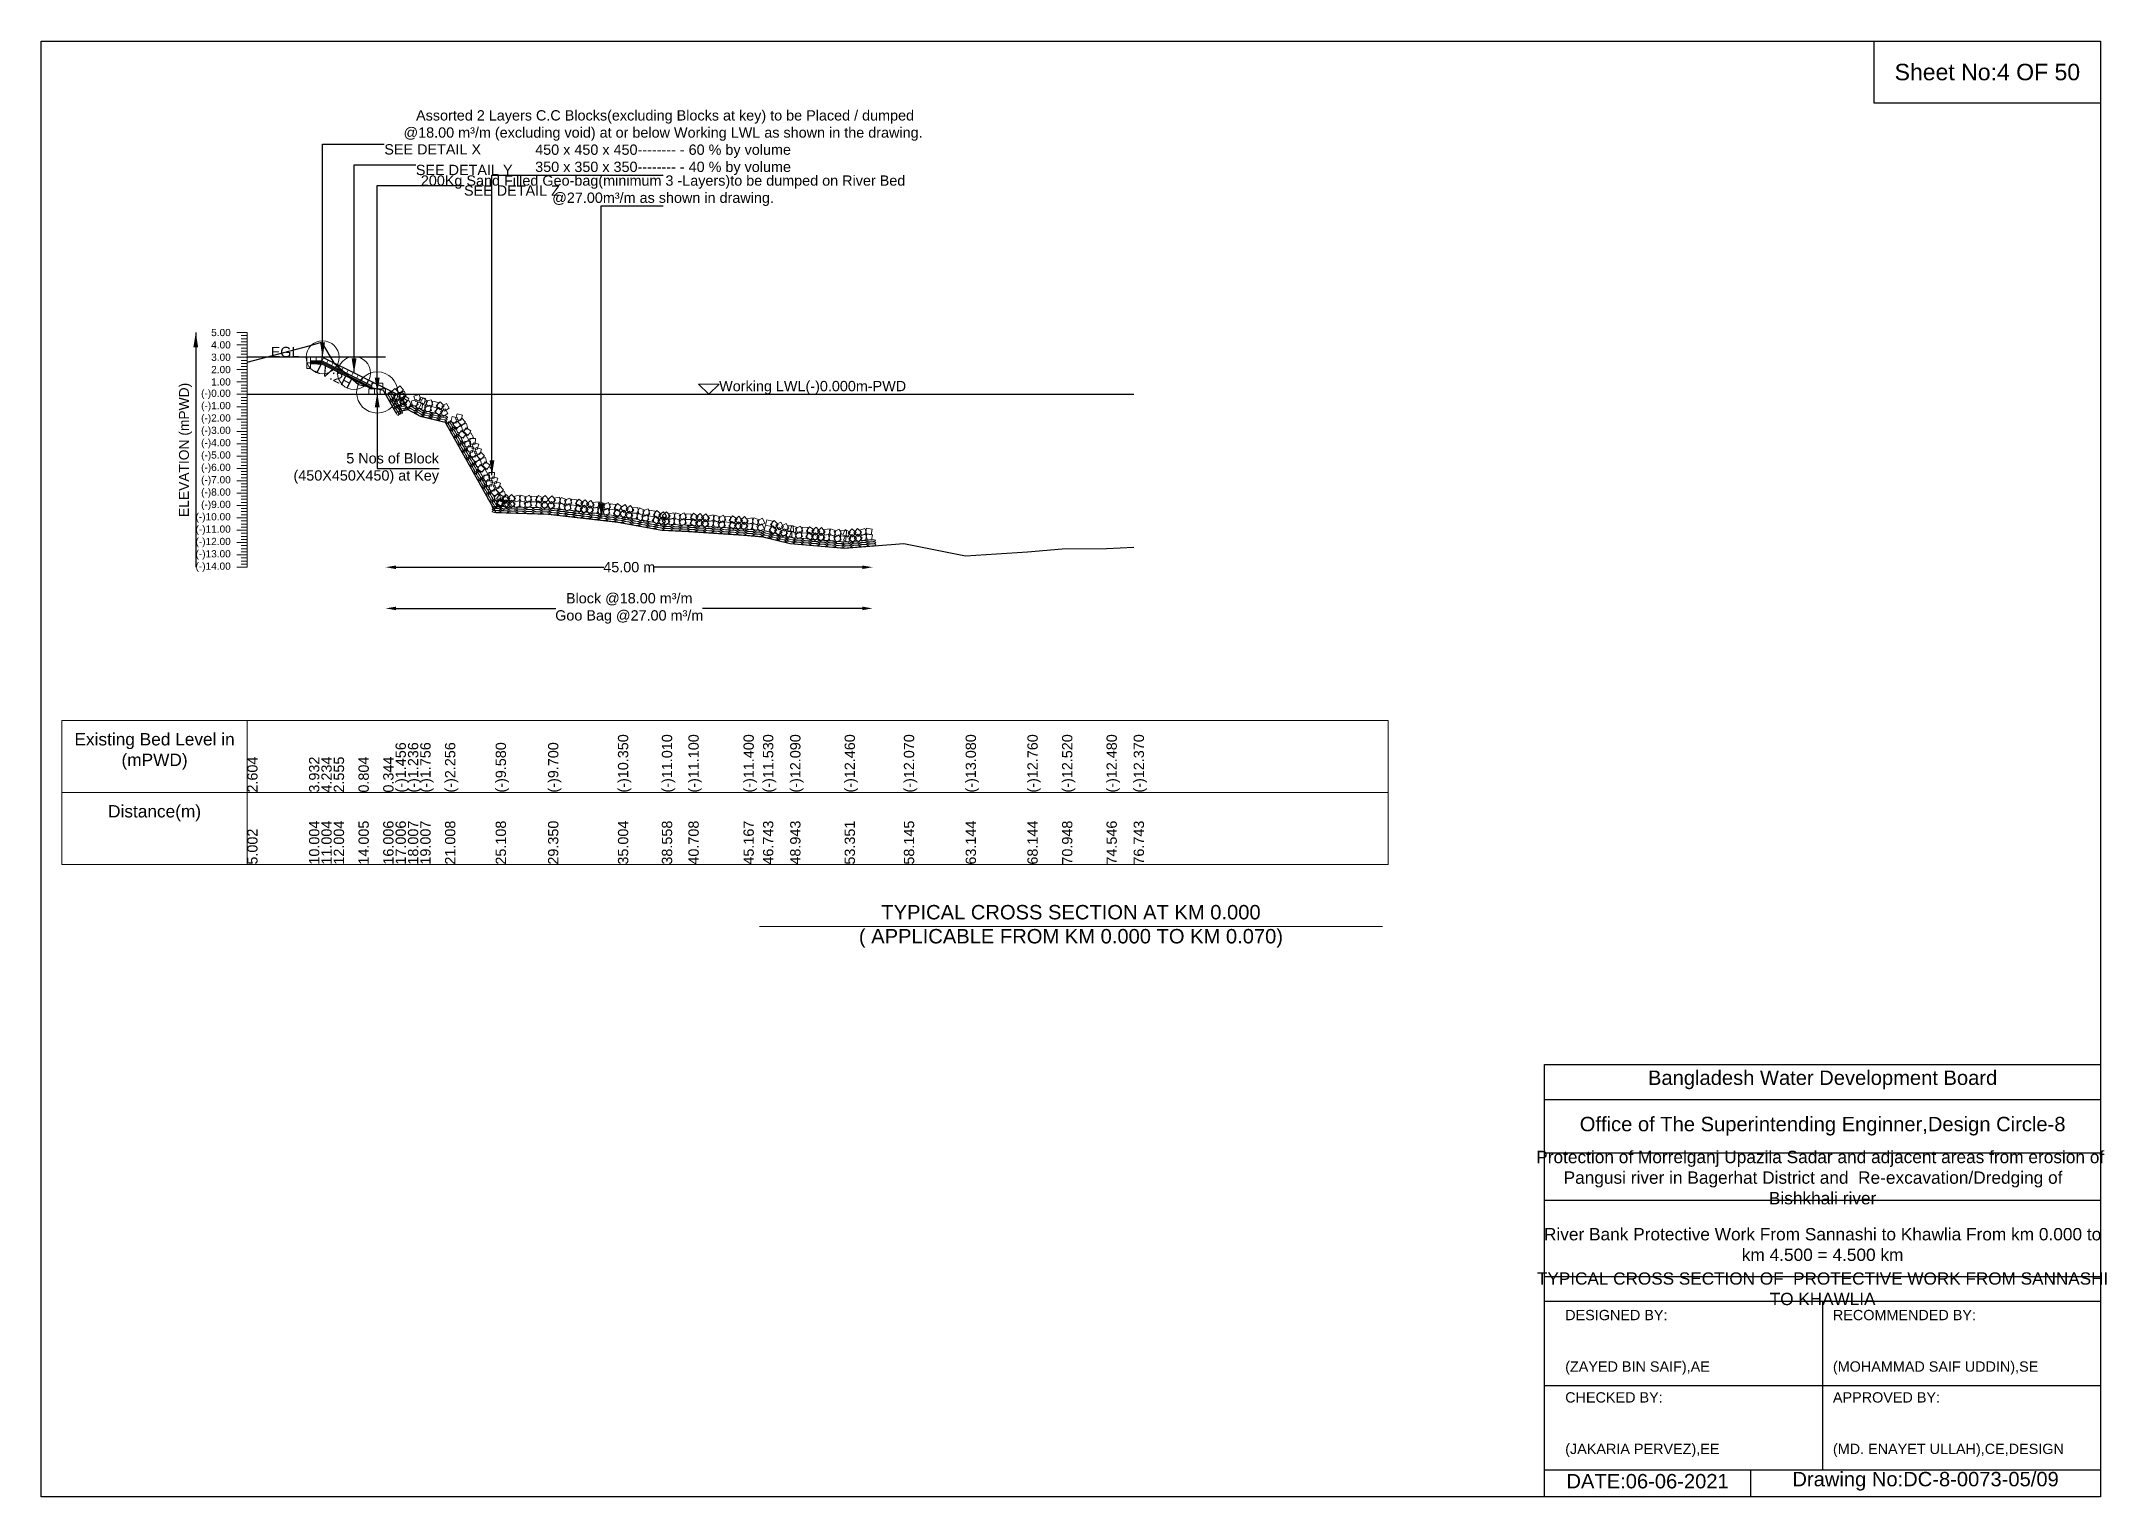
# Model space of a CAD drawing. Header units: inches. Extents: x 89000 to 845029, y -7071 to 0.
# Drawn here: x 145000 to 155029, y -7071 to 0 of the extents above; entities that cross this region are included whole.
import ezdxf

# ---------------------------------------------------------------- set-up
doc = ezdxf.new("R2010")
doc.units = ezdxf.units.IN
doc.header["$LTSCALE"] = 7
doc.header["$MEASUREMENT"] = 0
for name, color, linetype, lineweight in [('Cross section Data Border', 7, 'Continuous', 9), ('Cross Section Labels', 7, 'Continuous', 9), ('Existing_Bed_Level for Xsection', 7, 'Continuous', 25), ('Long Section Labels', 7, 'Continuous', 9)]:
    doc.layers.add(name, color=color, linetype=linetype, lineweight=lineweight)
doc.styles.get("Standard").update_dxf_attribs({"font": 'arial.ttf'})
doc.dimstyles.new('Appron Lebeling Style', dxfattribs={"dimtxt": 50, "dimasz": 50, "dimexe": 0.18, "dimexo": 0.0625, "dimgap": 0.09, "dimtad": 0, "dimtih": 1, "dimtoh": 1, "dimdec": 4, "dimzin": 0, "dimdsep": 46, "dimtxsty": 'Standard', "dimcen": 0.09, "dimse1": 1, "dimse2": 1, "dimadec": 0, "dimazin": 0, "dimtfac": 1, "dimtdec": 4, "dimtofl": 0, "dimtmove": 0, "dimatfit": 3, "dimfxl": 1, "dimtolj": 1, "dimtzin": 0, "dimarcsym": 0})
doc.dimstyles.get("Standard").update_dxf_attribs({"dimtxt": 0.18, "dimasz": 0.18, "dimexe": 0.18, "dimexo": 0.0625, "dimgap": 0.09, "dimtad": 0, "dimtih": 1, "dimtoh": 1, "dimdec": 4, "dimzin": 0, "dimdsep": 46, "dimtxsty": 'Standard', "dimcen": 0.09, "dimadec": 0, "dimazin": 0, "dimtfac": 1, "dimtdec": 4, "dimtofl": 0, "dimtmove": 0, "dimatfit": 3, "dimfxl": 1, "dimtolj": 1, "dimtzin": 0, "dimarcsym": 0})

msp = doc.modelspace()

# ---------------------------------------------------------------- texts
at = {"attachment_point": 5}
for s, insert, char_height in [('Sheet No:4 OF 50', (154450, -150), 80), ('Bangladesh Water Development Board', (153650, -5046), 70), ('Office of The Superintending Enginner,Design Circle-8', (153650, -5271), 70)]:
    msp.add_mtext(s, dxfattribs=dict(at, insert=insert, char_height=char_height))
for s, insert, char_height, width, attachment_point in [('Protection of Morrelganj Upazila Sadar and adjacent areas from erosion of  Pangusi river in Bagerhat District and  Re-excavation/Dredging of     Bishkhali river', (153650, -5521), 60, 2800, 5), ('River Bank Protective Work From Sannashi to Khawlia From km 0.000 to km 4.500 = 4.500 km', (153650, -5846), 60, 2700, 5), ('TYPICAL CROSS SECTION OF  PROTECTIVE WORK FROM SANNASHI TO KHAWLIA', (153650, -6061), 59.5765532, 2800, 5), ('DESIGNED BY:^J^J^J(ZAYED BIN SAIF),AE', (152400, -6321), 50, 1400, 4), ('RECOMMENDED BY:^J^J^J(MOHAMMAD SAIF UDDIN),SE', (153700, -6321), 50, 1400, 4), ('CHECKED BY:^J^J^J(JAKARIA PERVEZ),EE', (152400, -6721), 50, 1400, 4), ('APPROVED BY:^J^J^J(MD. ENAYET ULLAH),CE,DESIGN', (153700, -6721), 50, 1400, 4), ('DATE:06-06-2021', (152800, -6996), 70, 1400, 5), ('Drawing No:DC-8-0073-05/09', (154150, -6996), 70, 2200, 5)]:
    msp.add_mtext(s, dxfattribs=dict(insert=insert, char_height=char_height, width=width, attachment_point=attachment_point))
at = {"layer": 'Cross section Data Border', "char_height": 60, "width": 800, "attachment_point": 5}
for s, insert in [('Existing Bed Level in (mPWD)', (145550, -3450)), ('Distance(m)', (145550, -3750))]:
    msp.add_mtext(s, dxfattribs=dict(at, insert=insert))
at = {"layer": 'Cross Section Labels'}
for s, insert, char_height, attachment_point in [(' Assorted 2 Layers C.C Blocks(excluding Blocks at key) to be Placed / dumped^J@18.00 m³/m (excluding void) at or below Working LWL as shown in the drawing.^J450 x 450 x 450-------- - 60 % by volume^J350 x 350 x 350-------- - 40 % by volume', (148019.27777, -650), 50, 8), ('SEE DETAIL X', (146665.71532, -500), 50, 1), ('SEE DETAIL Y', (146818.71532, -600), 50, 1), ('200Kg Sand Filled Geo-bag(minimum 3 -Layers)to be dumped on River Bed^J@27.00m³/m as shown in drawing.', (148019.27777, -800), 50, 8), ('SEE DETAIL Z', (147052.71532, -700), 50, 1), ('EGL', (146253.4661, -1535.2), 50, 9), ('Working LWL(-)0.000m-PWD', (148291.71532, -1715.2), 50, 7), ('5 Nos of Block ^J(450X450X450) at Key', (146931.21532, -2075.2), 50, 6), ('TYPICAL CROSS SECTION AT KM 0.000^J( APPLICABLE FROM KM 0.000 TO KM 0.070)', (150000, -4300), 70, 5)]:
    msp.add_mtext(s, dxfattribs=dict(at, insert=insert, char_height=char_height, attachment_point=attachment_point))
at = {"layer": 'Cross Section Labels', "insert": (146428.79891, -1600.28282), "char_height": 50, "attachment_point": 2, "rotation": 333.434948823}
msp.add_mtext('1V:2H', dxfattribs=at)
at = {"layer": 'Long Section Labels', "char_height": 35, "attachment_point": 6}
for s, insert in [('5.00', (145920, -1415.2)), ('4.00', (145920, -1475.2)), ('3.00', (145920, -1535.2)), ('2.00', (145920, -1595.2)), ('(-)0.00', (145920, -1715.2)), ('1.00', (145920, -1655.2)), ('(-)1.00', (145920, -1775.2)), ('(-)2.00', (145920, -1835.2)), ('(-)3.00', (145920, -1895.2)), ('(-)4.00', (145920, -1955.2)), ('(-)5.00', (145920, -2015.2)), ('(-)6.00', (145920, -2075.2)), ('(-)7.00', (145920, -2135.2)), ('(-)8.00', (145920, -2195.2)), ('(-)10.00', (145920, -2315.2)), ('(-)9.00', (145920, -2255.2)), ('(-)11.00', (145920, -2375.2)), ('(-)12.00', (145920, -2435.2)), ('(-)13.00', (145920, -2495.2)), ('(-)14.00', (145920, -2555.2))]:
    msp.add_mtext(s, dxfattribs=dict(at, insert=insert))
at = {"layer": 'Long Section Labels', "rotation": 90}
for s, insert, char_height, attachment_point in [('ELEVATION (mPWD)', (145700, -1985.2), 48, 5), ('(-)1.456', (146720.25532, -3650), 50, 1), ('(-)1.236', (146780.30268, -3650), 50, 1), ('(-)1.756', (146840.31091, -3650), 50, 1), ('(-)2.256', (146960.36651, -3650), 50, 1), ('(-)9.580', (147206.38974, -3650), 50, 1), ('(-)9.700', (147460.85657, -3650), 50, 1), ('(-)10.350', (147800.12904, -3650), 50, 1), ('(-)11.010', (148013.3682, -3650), 50, 1), ('(-)11.100', (148142.3897, -3650), 50, 1), ('(-)11.400', (148409.87826, -3650), 50, 1), ('(-)11.530', (148504.48893, -3650), 50, 1), ('(-)12.090', (148636.45236, -3650), 50, 1), ('(-)12.460', (148900.92814, -3650), 50, 1), ('(-)12.070', (149188.55616, -3650), 50, 1), ('(-)13.080', (149488.54713, -3650), 50, 1), ('(-)12.760', (149788.53942, -3650), 50, 1), ('(-)12.520', (149956.76232, -3650), 50, 1), ('(-)12.480', (150172.62286, -3650), 50, 1), ('(-)12.370', (150304.47061, -3650), 50, 1), ('2.604', (146000, -3650), 50, 1), ('3.932', (146300.11942, -3650), 50, 1), ('4.234', (146360.12766, -3650), 50, 1), ('2.555', (146420.13589, -3650), 50, 1), ('0.804', (146540.19149, -3650), 50, 1), ('0.344', (146660.24708, -3650), 50, 1), ('10.004', (146300.11942, -4000), 50, 1), ('11.004', (146360.12766, -4000), 50, 1), ('12.004', (146420.13589, -4000), 50, 1), ('14.005', (146540.19149, -4000), 50, 1), ('16.006', (146660.24708, -4000), 50, 1), ('17.006', (146720.25532, -4000), 50, 1), ('18.007', (146780.30268, -4000), 50, 1), ('19.007', (146840.31091, -4000), 50, 1), ('21.008', (146960.36651, -4000), 50, 1), ('25.108', (147206.38974, -4000), 50, 1), ('29.350', (147460.85657, -4000), 50, 1), ('35.004', (147800.12904, -4000), 50, 1), ('38.558', (148013.3682, -4000), 50, 1), ('40.708', (148142.3897, -4000), 50, 1), ('45.167', (148409.87826, -4000), 50, 1), ('46.743', (148504.48893, -4000), 50, 1), ('48.943', (148636.45236, -4000), 50, 1), ('53.351', (148900.92814, -4000), 50, 1), ('58.145', (149188.55616, -4000), 50, 1), ('63.144', (149488.54713, -4000), 50, 1), ('68.144', (149788.53942, -4000), 50, 1), ('70.948', (149956.76232, -4000), 50, 1), ('74.546', (150172.62286, -4000), 50, 1), ('76.743', (150304.47061, -4000), 50, 1), ('5.002', (146000, -4000), 50, 1)]:
    msp.add_mtext(s, dxfattribs=dict(at, insert=insert, char_height=char_height, attachment_point=attachment_point))

# ---------------------------------------------------------------- blocks, each defined once
blk = doc.blocks.new('*D1')
at = {"layer": 'Cross Section Labels', "color": 0, "lineweight": -2, "transparency": 16777216}
for p, q in [((146722, -2555), (147731, -2555)), ((148987, -2555), (147978, -2555))]:
    blk.add_line(p, q, dxfattribs=at)
at = {"layer": 'Cross Section Labels', "color": 0, "transparency": 16777216}
for points in [[(146722, -2547), (146722, -2564), (146672, -2555)], [(148987, -2547), (148987, -2564), (149037, -2555)]]:
    blk.add_solid(points, dxfattribs=at)
at = {"layer": 'Defpoints', "color": 0, "transparency": 16777216}
for p in [(146672, -1715), (149037, -2452), (149037, -2555)]:
    blk.add_point(p, dxfattribs=at)
at = {"layer": 'Cross Section Labels', "color": 0, "transparency": 16777216, "insert": (147855, -2555), "char_height": 50, "attachment_point": 5}
blk.add_mtext('\\A1;45.00 m', dxfattribs=at)
blk = doc.blocks.new('*D2')
at = {"layer": 'Cross Section Labels', "color": 0, "lineweight": -2, "transparency": 16777216}
for p, q in [((146722, -2755), (147499, -2755)), ((148987, -2755), (148210, -2755))]:
    blk.add_line(p, q, dxfattribs=at)
at = {"layer": 'Cross Section Labels', "color": 0, "transparency": 16777216}
for points in [[(146722, -2747), (146722, -2764), (146672, -2755)], [(148987, -2747), (148987, -2764), (149037, -2755)]]:
    blk.add_solid(points, dxfattribs=at)
at = {"layer": 'Defpoints', "color": 0, "transparency": 16777216}
for p in [(146672, -1715), (149037, -2452), (149037, -2755)]:
    blk.add_point(p, dxfattribs=at)
at = {"layer": 'Cross Section Labels', "color": 0, "transparency": 16777216, "insert": (147855, -2755), "char_height": 50, "attachment_point": 5}
blk.add_mtext('\\A1;Block @18.00 m³/m ^JGoo Bag @27.00 m³/m ', dxfattribs=at)

# ---------------------------------------------------------------- dimensions: what is measured, and where the dimension line sits
at = {"layer": 'Cross Section Labels'}
for base, text, picture, middle in [((149037.35373, -2555.2), '45.00 m', '*D1', (147854.53453, -2555.2)), ((149037.35373, -2755.2), 'Block @18.00 m³/m ^JGoo Bag @27.00 m³/m ', '*D2', (147854.53453, -2755.2))]:
    dim = msp.add_linear_dim(base=base, p1=(146671.71532, -1715.2), p2=(149037.35373, -2451.70109), text=text, dimstyle='Appron Lebeling Style', dxfattribs=at)
    dim.commit()
    dim.dimension.update_dxf_attribs({"geometry": picture, "text_midpoint": middle})

# ---------------------------------------------------------------- linework, layer by layer
for points in [[(145000, 0), (155000, 0), (155000, -7071), (145000, -7071)], [(153900, 0), (155000, 0), (155000, -300), (153900, -300)]]:
    msp.add_lwpolyline(points, close=True)
for points in [[(152300, -7071), (152300, -4971), (155000, -4971)], [(152300, -5141), (155000, -5141)], [(152300, -5401), (155000, -5401)], [(152300, -5631), (155000, -5631)], [(152300, -6001), (155000, -6001)], [(152300, -6121), (155000, -6121)], [(153650, -6121), (153650, -6941)], [(152300, -6531), (155000, -6531)], [(152300, -6941), (155000, -6941)], [(153300, -6941), (153300, -7071)]]:
    msp.add_lwpolyline(points)
at = {"layer": 'Cross section Data Border'}
msp.add_lwpolyline([(145100, -3300), (151539.86283, -3300), (151539.86283, -4000), (145100, -4000)], close=True, dxfattribs=at)
for points in [[(146000, -3300), (146000, -4000)], [(145100, -3650), (151539.86283, -3650)]]:
    msp.add_lwpolyline(points, dxfattribs=at)
at = {"layer": 'Cross Section Labels'}
msp.add_lwpolyline([(148241.71532, -1715.2), (148291.71532, -1665.2), (148191.71532, -1665.2)], close=True, dxfattribs=at)
msp.add_lwpolyline([(148488, -4300), (150000, -4300), (151512, -4300)], dxfattribs=at)
for centre, radius in [((146365.71532, -1535.2), 80), ((146518.71532, -1611.7), 80), ((146631.21532, -1706.2), 100)]:
    msp.add_circle(centre, radius, dxfattribs=at)
at = {"layer": 'Existing_Bed_Level for Xsection'}
for points in [[(146000, -1558.96), (146300.11942, -1479.28), (146360.12766, -1461.16), (146420.13589, -1561.9), (146540.19149, -1666.96), (146660.24708, -1694.56), (146720.25532, -1802.56), (146780.30268, -1789.36), (146840.31091, -1820.56), (146960.36651, -1850.56), (147206.38974, -2290), (147460.85657, -2297.2), (147800.12904, -2336.2), (148013.3682, -2375.8), (148142.3897, -2381.2), (148409.87826, -2399.2), (148504.48893, -2407), (148636.45236, -2440.6), (148900.92814, -2462.8), (149188.55616, -2439.4), (149488.54713, -2500), (149788.53942, -2480.8), (149956.76232, -2466.4), (150172.62286, -2464), (150304.47061, -2457.4)], [(146671.71532, -1535.2), (146000, -1535.2)], [(146725.71532, -1715.2), (146369.51594, -1537.10031), (146365.71532, -1535.2), (146361.4661, -1535.2), (146307.4661, -1535.2)], [(146307.4661, -1553.2), (146361.4661, -1553.2), (146604.21532, -1674.57461)], [(146307.4661, -1559.2), (146360.04969, -1559.2), (146604.21532, -1681.28282)], [(146307.4661, -1565.2), (146358.63328, -1565.2), (146604.21532, -1687.99102)], [(146000, -1715.2), (150304.47061, -1715.2)]]:
    msp.add_lwpolyline(points, dxfattribs=at)
at = {"layer": 'Long Section Labels'}
for points in [[(146000, -1415.2), (145950, -1415.2)], [(146000, -1475.2), (145950, -1475.2)], [(146000, -1430.2), (145970, -1430.2)], [(146000, -1445.2), (145970, -1445.2)], [(146000, -1460.2), (145970, -1460.2)], [(146000, -1490.2), (145970, -1490.2)], [(146000, -2555.2), (146000, -2495.2), (146000, -2435.2), (146000, -2375.2), (146000, -2315.2), (146000, -2255.2), (146000, -2195.2), (146000, -2135.2), (146000, -2075.2), (146000, -2015.2), (146000, -1955.2), (146000, -1895.2), (146000, -1835.2), (146000, -1775.2), (146000, -1715.2), (146000, -1655.2), (146000, -1595.2), (146000, -1535.2), (146000, -1475.2), (146000, -1415.2)], [(146000, -1535.2), (145950, -1535.2)], [(146000, -1595.2), (145950, -1595.2)], [(146000, -1505.2), (145970, -1505.2)], [(146000, -1520.2), (145970, -1520.2)], [(146000, -1550.2), (145970, -1550.2)], [(146000, -1565.2), (145970, -1565.2)], [(146000, -1580.2), (145970, -1580.2)], [(146000, -1655.2), (145950, -1655.2)], [(146000, -1610.2), (145970, -1610.2)], [(146000, -1625.2), (145970, -1625.2)], [(146000, -1640.2), (145970, -1640.2)], [(146000, -1670.2), (145970, -1670.2)], [(146000, -1685.2), (145970, -1685.2)], [(146000, -1700.2), (145970, -1700.2)], [(146000, -1715.2), (145950, -1715.2)], [(146000, -1775.2), (145950, -1775.2)], [(146000, -1730.2), (145970, -1730.2)], [(146000, -1745.2), (145970, -1745.2)], [(146000, -1760.2), (145970, -1760.2)], [(146000, -1790.2), (145970, -1790.2)], [(146000, -1805.2), (145970, -1805.2)], [(146000, -1835.2), (145950, -1835.2)], [(146000, -1895.2), (145950, -1895.2)], [(146000, -1820.2), (145970, -1820.2)], [(146000, -1850.2), (145970, -1850.2)], [(146000, -1865.2), (145970, -1865.2)], [(146000, -1880.2), (145970, -1880.2)], [(146000, -1955.2), (145950, -1955.2)], [(146000, -1910.2), (145970, -1910.2)], [(146000, -1925.2), (145970, -1925.2)], [(146000, -1940.2), (145970, -1940.2)], [(146000, -1970.2), (145970, -1970.2)], [(146000, -1985.2), (145970, -1985.2)], [(146000, -2000.2), (145970, -2000.2)], [(146000, -2015.2), (145950, -2015.2)], [(146000, -2075.2), (145950, -2075.2)], [(146000, -2030.2), (145970, -2030.2)], [(146000, -2045.2), (145970, -2045.2)], [(146000, -2060.2), (145970, -2060.2)], [(146000, -2090.2), (145970, -2090.2)], [(146000, -2105.2), (145970, -2105.2)], [(146000, -2135.2), (145950, -2135.2)], [(146000, -2195.2), (145950, -2195.2)], [(146000, -2120.2), (145970, -2120.2)], [(146000, -2150.2), (145970, -2150.2)], [(146000, -2165.2), (145970, -2165.2)], [(146000, -2180.2), (145970, -2180.2)], [(146000, -2255.2), (145950, -2255.2)], [(146000, -2210.2), (145970, -2210.2)], [(146000, -2225.2), (145970, -2225.2)], [(146000, -2240.2), (145970, -2240.2)], [(146000, -2270.2), (145970, -2270.2)], [(146000, -2285.2), (145970, -2285.2)], [(146000, -2300.2), (145970, -2300.2)], [(146000, -2315.2), (145950, -2315.2)], [(146000, -2375.2), (145950, -2375.2)], [(146000, -2330.2), (145970, -2330.2)], [(146000, -2345.2), (145970, -2345.2)], [(146000, -2360.2), (145970, -2360.2)], [(146000, -2390.2), (145970, -2390.2)], [(146000, -2405.2), (145970, -2405.2)], [(146000, -2435.2), (145950, -2435.2)], [(146000, -2495.2), (145950, -2495.2)], [(146000, -2420.2), (145970, -2420.2)], [(146000, -2450.2), (145970, -2450.2)], [(146000, -2465.2), (145970, -2465.2)], [(146000, -2480.2), (145970, -2480.2)], [(146000, -2555.2), (145950, -2555.2)], [(146000, -2510.2), (145970, -2510.2)], [(146000, -2525.2), (145970, -2525.2)], [(146000, -2540.2), (145970, -2540.2)]]:
    msp.add_lwpolyline(points, dxfattribs=at)
for points in [[(146307.4661, -1535.2), (146289.4661, -1535.2), (146289.4661, -1562.2), (146307.4661, -1562.2)], [(146307.4661, -1562.2), (146289.4661, -1562.2), (146289.4661, -1589.2), (146307.4661, -1589.2)], [(146334.4661, -1535.2), (146307.4661, -1535.2), (146307.4661, -1553.2), (146334.4661, -1553.2)], [(146361.4661, -1535.2), (146334.4661, -1535.2), (146334.4661, -1553.2), (146361.4661, -1553.2)], [(146393.66548, -1549.17508), (146369.51594, -1537.10031), (146361.4661, -1553.2), (146385.61563, -1565.27477)], [(146417.81501, -1561.24984), (146393.66548, -1549.17508), (146385.61563, -1565.27477), (146409.76517, -1577.34953)], [(146441.96455, -1573.32461), (146417.81501, -1561.24984), (146409.76517, -1577.34953), (146433.9147, -1589.4243)], [(146466.11408, -1585.39938), (146441.96455, -1573.32461), (146433.9147, -1589.4243), (146458.06424, -1601.49907)], [(146490.26361, -1597.47415), (146466.11408, -1585.39938), (146458.06424, -1601.49907), (146482.21377, -1613.57384)], [(146514.41315, -1609.54891), (146490.26361, -1597.47415), (146482.21377, -1613.57384), (146506.3633, -1625.6486)], [(146538.56268, -1621.62368), (146514.41315, -1609.54891), (146506.3633, -1625.6486), (146530.51284, -1637.72337)], [(146562.71222, -1633.69845), (146538.56268, -1621.62368), (146530.51284, -1637.72337), (146554.66237, -1649.79814)], [(146586.86175, -1645.77321), (146562.71222, -1633.69845), (146554.66237, -1649.79814), (146578.81191, -1661.8729)], [(146611.01129, -1657.84798), (146586.86175, -1645.77321), (146578.81191, -1661.8729), (146602.96144, -1673.94767)], [(146617.71532, -1688.2), (146590.71532, -1688.2), (146590.71532, -1715.2), (146617.71532, -1715.2)], [(146631.21532, -1661.2), (146604.21532, -1661.2), (146604.21532, -1688.2), (146631.21532, -1688.2)], [(146644.71532, -1688.2), (146617.71532, -1688.2), (146617.71532, -1715.2), (146644.71532, -1715.2)], [(146658.21532, -1661.2), (146631.21532, -1661.2), (146631.21532, -1688.2), (146658.21532, -1688.2)], [(146671.71532, -1688.2), (146644.71532, -1688.2), (146644.71532, -1715.2), (146671.71532, -1715.2)], [(146735.91064, -1705.89171), (146717.13134, -1686.49228), (146697.73191, -1705.27158), (146716.51121, -1724.67101)], [(146759.51213, -1692.77797), (146740.73283, -1673.37854), (146721.3334, -1692.15784), (146740.11269, -1711.55727)], [(146748.32662, -1704.04381), (146733.76993, -1726.78371), (146756.50983, -1741.34039), (146771.06651, -1718.6005)], [(146769.9094, -1725.88917), (146763.35627, -1699.69649), (146737.16359, -1706.24961), (146743.71672, -1732.44229)], [(146742.99298, -1719.69339), (146717.25224, -1711.54388), (146709.10274, -1737.28462), (146734.84348, -1745.43413)], [(146746.30792, -1739.0029), (146739.75479, -1712.81022), (146713.56211, -1719.36335), (146720.11523, -1745.55603)], [(146748.78989, -1746.06375), (146723.04915, -1737.91425), (146714.89964, -1763.65498), (146740.64038, -1771.80449)], [(146761.57161, -1748.15822), (146738.42236, -1734.26174), (146724.52588, -1757.41099), (146747.67513, -1771.30747)], [(146774.52009, -1781.62996), (146761.40635, -1758.02848), (146737.80487, -1771.14222), (146750.91861, -1794.7437)], [(146754.12352, -1730.41417), (146739.56683, -1753.15407), (146762.30673, -1767.71075), (146776.86342, -1744.97086)], [(146785.17309, -1735.04449), (146762.02384, -1721.14801), (146748.12736, -1744.29726), (146771.27661, -1758.19374)], [(146798.12157, -1768.51623), (146785.00784, -1744.91475), (146761.40635, -1758.02848), (146774.52009, -1781.62996)], [(146830.08063, -1765.52787), (146821.93839, -1739.78483), (146796.19536, -1747.92708), (146804.3376, -1773.67011)], [(146842.53581, -1741.57231), (146834.39357, -1715.82928), (146808.65053, -1723.97152), (146816.79278, -1749.71456)], [(146853.18826, -1758.91327), (146826.82417, -1753.08794), (146820.99883, -1779.45203), (146847.36293, -1785.27737)], [(146869.7898, -1772.63426), (146846.18455, -1759.5273), (146833.07759, -1783.13255), (146856.68284, -1796.23951)], [(146865.64344, -1734.95772), (146839.27935, -1729.13238), (146833.45401, -1755.49648), (146859.81811, -1761.32181)], [(146876.33541, -1746.4397), (146852.73016, -1733.33274), (146839.6232, -1756.93799), (146863.22845, -1770.04495)], [(146886.90292, -1767.74128), (146860.94052, -1775.15435), (146868.35359, -1801.11675), (146894.31599, -1793.70368)], [(146893.44853, -1741.54672), (146867.48613, -1748.95979), (146874.8992, -1774.92219), (146900.8616, -1767.50912)], [(146920.1929, -1781.15015), (146893.99834, -1774.60454), (146887.45273, -1800.7991), (146913.64729, -1807.34471)], [(146926.73851, -1754.95558), (146900.54395, -1748.40998), (146893.99834, -1774.60454), (146920.1929, -1781.15015)], [(146949.10633, -1797.1856), (146929.68274, -1778.43128), (146910.92843, -1797.85486), (146930.35201, -1816.60918)], [(146955.65194, -1770.99103), (146936.22835, -1752.23672), (146917.47404, -1771.6603), (146936.89762, -1790.41462)], [(146960.84776, -1785.54533), (146937.69143, -1799.43002), (146951.57612, -1822.58635), (146974.73245, -1808.70166)], [(146967.39337, -1759.35077), (146944.23704, -1773.23546), (146958.12173, -1796.39178), (146981.27805, -1782.50709)], [(147013.89401, -1855.87891), (147021.21593, -1829.89065), (146995.22768, -1822.56873), (146987.90575, -1848.55699)], [(147036.84082, -1863.03148), (147017.99911, -1843.69266), (146998.66029, -1862.53437), (147017.502, -1881.87319)], [(147037.45312, -1842.6892), (147044.77504, -1816.70094), (147018.78678, -1809.37902), (147011.46486, -1835.36728)], [(147047.34473, -1896.109), (147040.70724, -1869.93757), (147014.53581, -1876.57506), (147021.1733, -1902.74649)], [(147060.39993, -1849.84177), (147041.55822, -1830.50295), (147022.2194, -1849.34466), (147041.06111, -1868.68348)], [(147062.63784, -1905.2151), (147039.44394, -1891.39328), (147025.62212, -1914.58718), (147048.81603, -1928.409)], [(147070.90383, -1882.91929), (147064.26635, -1856.74786), (147038.09492, -1863.38535), (147044.7324, -1889.55678)], [(147086.19695, -1892.02538), (147063.00304, -1878.20356), (147049.18123, -1901.39747), (147072.37513, -1915.21929)], [(147099.25321, -1925.45523), (147086.0635, -1901.89612), (147062.50439, -1915.08584), (147075.6941, -1938.64494)], [(147075.6941, -1938.64494), (147062.50439, -1915.08584), (147038.94529, -1928.27555), (147052.135, -1951.83466)], [(147083.83795, -1970.68866), (147084.17871, -1943.69081), (147057.18086, -1943.35005), (147056.8401, -1970.3479)], [(147100.36164, -1971.25856), (147074.37922, -1963.91594), (147067.03661, -1989.89836), (147093.01902, -1997.24097)], [(147106.222, -2020.79265), (147113.54392, -1994.8044), (147087.55567, -1987.48247), (147080.23374, -2013.47073)], [(147107.39706, -1957.49894), (147107.73782, -1930.50109), (147080.73997, -1930.16033), (147080.39921, -1957.15818)], [(147123.92074, -1958.06884), (147097.93832, -1950.72623), (147090.59571, -1976.70865), (147116.57813, -1984.05126)], [(147129.78111, -2007.60294), (147137.10303, -1981.61468), (147111.11477, -1974.29276), (147103.79285, -2000.28102)], [(147152.72792, -2014.75551), (147133.88621, -1995.41669), (147114.54739, -2014.2584), (147133.3891, -2033.59722)], [(147129.16881, -2027.94523), (147110.3271, -2008.6064), (147090.98828, -2027.44811), (147109.82999, -2046.78693)], [(147139.67272, -2061.02275), (147133.03523, -2034.85132), (147106.8638, -2041.48881), (147113.50129, -2067.66024)], [(147154.96584, -2070.12884), (147131.77193, -2056.30702), (147117.95011, -2079.50093), (147141.14402, -2093.32274)], [(147163.23182, -2047.83303), (147156.59434, -2021.6616), (147130.42291, -2028.29909), (147137.06039, -2054.47052)], [(147168.02209, -2103.55868), (147154.83238, -2079.99958), (147131.27328, -2093.18929), (147144.46299, -2116.7484)], [(147178.52494, -2056.93912), (147155.33103, -2043.11731), (147141.50922, -2066.31121), (147164.70312, -2080.13303)], [(147191.5812, -2090.36897), (147178.39149, -2066.80987), (147154.83238, -2079.99958), (147168.02209, -2103.55868)], [(147199.72505, -2122.41269), (147200.06581, -2095.41484), (147173.06796, -2095.07408), (147172.7272, -2122.07192)], [(147176.16594, -2135.6024), (147176.5067, -2108.60455), (147149.50885, -2108.26379), (147149.16809, -2135.26164)], [(147192.68963, -2136.1723), (147166.70721, -2128.82968), (147159.3646, -2154.8121), (147185.34701, -2162.15472)], [(147198.54999, -2185.70639), (147205.87191, -2159.71814), (147179.88366, -2152.39622), (147172.56174, -2178.38447)], [(147216.24873, -2122.98258), (147190.26632, -2115.63997), (147182.9237, -2141.62239), (147208.90612, -2148.965)], [(147221.4968, -2192.85897), (147202.65509, -2173.52015), (147183.31627, -2192.36186), (147202.15798, -2211.70068)], [(147222.1091, -2172.51668), (147229.43102, -2146.52842), (147203.44276, -2139.2065), (147196.12084, -2165.19476)], [(147232.00071, -2225.93649), (147225.36322, -2199.76506), (147199.19179, -2206.40255), (147205.82928, -2232.57398)], [(147245.05591, -2179.66925), (147226.2142, -2160.33043), (147206.87538, -2179.17214), (147225.71709, -2198.51096)], [(147248.03928, -2215.09563), (147225.0393, -2200.95346), (147210.89713, -2223.95345), (147233.89711, -2238.09561)], [(147255.55982, -2212.74677), (147248.92233, -2186.57535), (147222.7509, -2193.21283), (147229.38839, -2219.38426)], [(147257.00498, -2201.20415), (147237.37337, -2219.74061), (147255.90983, -2239.37221), (147275.54143, -2220.83576)], [(147302.53106, -2221.58421), (147283.97898, -2201.96737), (147264.36214, -2220.51945), (147282.91422, -2240.13629)], [(147320.4423, -2205.55601), (147294.17634, -2211.80898), (147300.4293, -2238.07493), (147326.69526, -2231.82197)], [(147354.22425, -2213.508), (147328.35388, -2205.77987), (147320.62575, -2231.65023), (147346.49612, -2239.37837)], [(147369.8861, -2205.05183), (147346.12326, -2217.87086), (147358.9423, -2241.6337), (147382.70513, -2228.81466)], [(147436.96367, -2220.44114), (147413.96369, -2206.29898), (147399.82152, -2229.29896), (147422.8215, -2243.44112)], [(147247.27563, -2242.08483), (147224.27565, -2227.94266), (147210.13349, -2250.94264), (147233.13347, -2265.08481)], [(147247.29383, -2235.04258), (147224.09992, -2221.22076), (147210.2781, -2244.41467), (147233.47201, -2258.23649)], [(147260.35009, -2268.47243), (147247.16037, -2244.91332), (147223.60127, -2258.10303), (147236.79098, -2281.66214)], [(147270.85293, -2221.85287), (147247.65902, -2208.03105), (147233.83721, -2231.22496), (147257.03111, -2245.04677)], [(147256.24134, -2228.19335), (147236.60973, -2246.7298), (147255.14618, -2266.36141), (147274.77779, -2247.82496)], [(147283.90919, -2255.28271), (147270.71948, -2231.72361), (147247.16037, -2244.91332), (147260.35009, -2268.47243)], [(147301.76742, -2248.57341), (147283.21534, -2228.95657), (147263.5985, -2247.50865), (147282.15058, -2267.12548)], [(147319.67865, -2232.54521), (147293.4127, -2238.79817), (147299.66566, -2265.06413), (147325.93162, -2258.81117)], [(147353.46061, -2240.4972), (147327.59024, -2232.76906), (147319.8621, -2258.63943), (147345.73247, -2266.36757)], [(147369.12245, -2232.04102), (147345.35962, -2244.86006), (147358.17866, -2268.6229), (147381.94149, -2255.80386)], [(147404.51617, -2237.98283), (147377.52698, -2237.21918), (147376.76333, -2264.20838), (147403.75253, -2264.97203)], [(147405.27982, -2210.99363), (147378.29062, -2210.22998), (147377.52698, -2237.21918), (147404.51617, -2237.98283)], [(147436.20002, -2247.43034), (147413.20004, -2233.28818), (147399.05788, -2256.28816), (147422.05786, -2270.43032)], [(147445.16573, -2233.53886), (147425.53412, -2252.07532), (147444.07057, -2271.70692), (147463.70218, -2253.17047)], [(147445.92937, -2206.54967), (147426.29777, -2225.08612), (147444.83422, -2244.71772), (147464.46582, -2226.18127)], [(147494.30573, -2256.64698), (147477.51062, -2235.5064), (147456.37003, -2252.3015), (147473.16514, -2273.44209)], [(147497.38912, -2229.82362), (147480.59401, -2208.68303), (147459.45343, -2225.47814), (147476.24854, -2246.61873)], [(147513.52984, -2242.21961), (147486.82322, -2246.18904), (147490.79264, -2272.89566), (147517.49926, -2268.92624)], [(147516.61323, -2215.39625), (147489.90661, -2219.36568), (147493.87604, -2246.0723), (147520.58266, -2242.10288)], [(147546.50216, -2253.04924), (147521.39281, -2243.12348), (147511.46705, -2268.23282), (147536.57639, -2278.15859)], [(147549.58555, -2226.22588), (147524.47621, -2216.30012), (147514.55044, -2241.40946), (147539.65979, -2251.33523)], [(147562.83361, -2245.97224), (147538.05577, -2256.69878), (147548.78232, -2281.47662), (147573.56015, -2270.75007)], [(147565.917, -2219.14887), (147541.13916, -2229.87542), (147551.86571, -2254.65326), (147576.64355, -2243.92671)], [(147597.5847, -2254.93784), (147570.76134, -2251.85444), (147567.67794, -2278.67781), (147594.5013, -2281.7612)], [(147600.66809, -2228.11448), (147573.84473, -2225.03108), (147570.76134, -2251.85444), (147597.5847, -2254.93784)], [(147628.338, -2267.07689), (147606.64036, -2251.0079), (147590.57137, -2272.70554), (147612.26901, -2288.77453)], [(147631.42139, -2240.25353), (147609.72375, -2224.18454), (147593.65476, -2245.88218), (147615.3524, -2261.95117)], [(147638.46588, -2254.0085), (147617.31193, -2270.78677), (147634.0902, -2291.94072), (147655.24415, -2275.16245)], [(147641.54928, -2227.18514), (147620.39533, -2243.96341), (147637.1736, -2265.11736), (147658.32755, -2248.33909)], [(147682.06925, -2278.23074), (147665.27414, -2257.09016), (147644.13356, -2273.88527), (147660.92867, -2295.02585)], [(147685.15265, -2251.40738), (147668.35754, -2230.2668), (147647.21695, -2247.06191), (147664.01206, -2268.20249)], [(147701.29336, -2263.80338), (147674.58674, -2267.7728), (147678.55616, -2294.47943), (147705.26279, -2290.51)], [(147704.37676, -2236.98002), (147677.67014, -2240.94944), (147681.63956, -2267.65606), (147708.34618, -2263.68664)], [(147734.26568, -2274.63301), (147709.15633, -2264.70724), (147699.23057, -2289.81659), (147724.33991, -2299.74235)], [(147737.34907, -2247.80965), (147712.23973, -2237.88388), (147702.31396, -2262.99323), (147727.42331, -2272.91899)], [(147750.59713, -2267.556), (147725.81929, -2278.28255), (147736.54584, -2303.06038), (147761.32368, -2292.33384)], [(147753.68052, -2240.73264), (147728.90269, -2251.45919), (147739.62924, -2276.23702), (147764.40707, -2265.51048)], [(147785.34822, -2276.52161), (147758.52486, -2273.43821), (147755.44147, -2300.26157), (147782.26483, -2303.34497)], [(147788.43162, -2249.69824), (147761.60826, -2246.61485), (147758.52486, -2273.43821), (147785.34822, -2276.52161)], [(147816.10152, -2288.66066), (147794.40388, -2272.59167), (147778.33489, -2294.28931), (147800.03253, -2310.3583)], [(147819.18492, -2261.8373), (147797.48728, -2245.76831), (147781.41829, -2267.46595), (147803.11593, -2283.53494)], [(147830.35564, -2277.54099), (147808.09271, -2292.81718), (147823.3689, -2315.08011), (147845.63183, -2299.80392)], [(147835.28544, -2250.99486), (147813.02251, -2266.27105), (147828.2987, -2288.53398), (147850.56163, -2273.25779)], [(147872.18074, -2304.71878), (147856.88682, -2282.46802), (147834.63607, -2297.76193), (147849.92998, -2320.01269)], [(147877.11054, -2278.17265), (147861.81663, -2255.92189), (147839.56587, -2271.2158), (147854.85978, -2293.46656)], [(147892.35597, -2291.6545), (147865.43887, -2293.76872), (147867.55309, -2320.68581), (147894.47019, -2318.57159)], [(147897.28577, -2265.10837), (147870.36868, -2267.22259), (147872.4829, -2294.13968), (147899.39999, -2292.02546)], [(147924.50101, -2304.73697), (147900.13767, -2293.09961), (147888.50032, -2317.46295), (147912.86365, -2329.1003)], [(147929.43081, -2278.19084), (147905.06748, -2266.55348), (147893.43012, -2290.91682), (147917.79345, -2302.55417)], [(147941.2825, -2298.80556), (147915.82259, -2307.79405), (147924.81108, -2333.25396), (147950.27099, -2324.26547)], [(147946.21231, -2272.25943), (147920.7524, -2281.24792), (147929.74088, -2306.70783), (147955.2008, -2297.71934)], [(147975.33089, -2310.1514), (147948.78476, -2305.2216), (147943.85496, -2331.76773), (147970.40109, -2336.69753)], [(147980.26069, -2283.60527), (147953.71456, -2278.67546), (147948.78476, -2305.2216), (147975.33089, -2310.1514)], [(148010.10152, -2297.84067), (147989.5663, -2280.31057), (147972.03619, -2300.84579), (147992.57142, -2318.3759)], [(148021.10836, -2285.50347), (147998.84543, -2300.77966), (148014.12162, -2323.04259), (148036.38455, -2307.7664)], [(148053.51666, -2306.3105), (148035.23193, -2286.44423), (148015.36566, -2304.72896), (148033.6504, -2324.59523)], [(148071.64331, -2290.52632), (148045.29508, -2296.42303), (148051.19179, -2322.77125), (148077.54001, -2316.87455)], [(148105.31448, -2298.93505), (148079.55114, -2290.85729), (148071.47338, -2316.62064), (148097.23672, -2324.69839)], [(148121.0894, -2290.69174), (148097.15515, -2303.18781), (148109.65122, -2327.12206), (148133.58547, -2314.62599)], [(148156.39941, -2297.11229), (148129.42303, -2295.98323), (148128.29398, -2322.95962), (148155.27036, -2324.08867)], [(148189.81975, -2308.16731), (148167.38723, -2293.14127), (148152.36119, -2315.57379), (148174.79371, -2330.59983)], [(148199.31897, -2294.63506), (148178.98125, -2312.39392), (148196.74012, -2332.73164), (148217.07783, -2314.97278)], [(148244.01793, -2316.77041), (148226.24288, -2296.44684), (148205.91931, -2314.22189), (148223.69436, -2334.54546)], [(148262.53902, -2301.45099), (148236.04974, -2306.67762), (148241.27636, -2333.16691), (148267.76565, -2327.94028)], [(148295.98612, -2310.7109), (148270.43591, -2301.9824), (148261.70741, -2327.53261), (148287.25762, -2336.26111)], [(148311.96502, -2302.87028), (148287.72158, -2314.75538), (148299.60667, -2338.99882), (148323.85011, -2327.11373)], [(148378.39327, -2320.85691), (148355.96075, -2305.83087), (148340.93471, -2328.26339), (148363.36724, -2343.28943)], [(148005.17172, -2324.3868), (147984.6365, -2306.8567), (147967.10639, -2327.39192), (147987.64161, -2344.92203)], [(148016.17856, -2312.04961), (147993.91563, -2327.3258), (148009.19182, -2349.58872), (148031.45475, -2334.31254)], [(148052.38761, -2333.28688), (148034.10288, -2313.42061), (148014.23661, -2331.70535), (148032.52134, -2351.57161)], [(148070.51425, -2317.50271), (148044.16603, -2323.39941), (148050.06273, -2349.74763), (148076.41095, -2343.85093)], [(148104.18542, -2325.91143), (148078.42208, -2317.83368), (148070.34432, -2343.59702), (148096.10767, -2351.67477)], [(148119.96034, -2317.66812), (148096.0261, -2330.16419), (148108.52217, -2354.09844), (148132.45642, -2341.60237)], [(148155.27036, -2324.08867), (148128.29398, -2322.95962), (148127.16492, -2349.936), (148154.1413, -2351.06506)], [(148188.00695, -2335.10638), (148165.57443, -2320.08034), (148150.54839, -2342.51287), (148172.98091, -2357.53891)], [(148197.50617, -2321.57414), (148177.16845, -2339.333), (148194.92732, -2359.67072), (148215.26503, -2341.91185)], [(148242.20513, -2343.70948), (148224.43008, -2323.38591), (148204.10651, -2341.16097), (148221.88156, -2361.48454)], [(148260.72622, -2328.39007), (148234.23694, -2333.6167), (148239.46356, -2360.10598), (148265.95285, -2354.87936)], [(148294.17332, -2337.64997), (148268.62311, -2328.92147), (148259.89461, -2354.47168), (148285.44482, -2363.20018)], [(148310.15222, -2329.80936), (148285.90877, -2341.69445), (148297.79387, -2365.93789), (148322.03731, -2354.0528)], [(148345.28806, -2337.12329), (148318.34898, -2335.31049), (148316.53618, -2362.24956), (148343.47526, -2364.06236)], [(148347.10086, -2310.18421), (148320.16178, -2308.37141), (148318.34898, -2335.31049), (148345.28806, -2337.12329)], [(148376.58047, -2347.79598), (148354.14795, -2332.76995), (148339.12191, -2355.20247), (148361.55444, -2370.22851)], [(148386.0797, -2334.26374), (148365.74198, -2352.0226), (148383.50084, -2372.36032), (148403.83856, -2354.60146)], [(148387.8925, -2307.32466), (148367.55478, -2325.08352), (148385.31364, -2345.42124), (148405.65136, -2327.66238)], [(148430.77865, -2356.39909), (148413.0036, -2336.07552), (148392.68003, -2353.85057), (148410.45508, -2374.17414)], [(148432.59145, -2329.46001), (148414.8164, -2309.13644), (148394.49283, -2326.91149), (148412.26788, -2347.23506)], [(148450.17087, -2341.68016), (148423.60585, -2346.50713), (148428.43282, -2373.07215), (148454.99784, -2368.24518)], [(148452.38931, -2314.77145), (148425.82429, -2319.59842), (148430.65125, -2346.16344), (148457.21628, -2341.33647)], [(148483.47467, -2351.4429), (148458.05886, -2342.33047), (148448.94643, -2367.74628), (148474.36224, -2376.85872)], [(148485.69311, -2324.53419), (148460.2773, -2315.42176), (148451.16487, -2340.83758), (148476.58068, -2349.95001)], [(148499.56987, -2343.8439), (148475.15013, -2355.36241), (148486.66864, -2379.78216), (148511.08838, -2368.26365)], [(148501.78831, -2316.9352), (148477.36857, -2328.45371), (148488.88708, -2352.87345), (148513.30682, -2341.35494)], [(148543.37029, -2357.46205), (148517.20511, -2350.79997), (148510.54303, -2376.96516), (148536.70821, -2383.62723)], [(148550.03236, -2331.29687), (148523.86718, -2324.63479), (148517.20511, -2350.79997), (148543.37029, -2357.46205)], [(148572.21209, -2373.62597), (148552.87213, -2354.78543), (148534.03159, -2374.12539), (148553.37155, -2392.96593)], [(148578.87417, -2347.46078), (148559.53421, -2328.62024), (148540.69367, -2347.9602), (148560.03363, -2366.80074)], [(148584.00519, -2362.03805), (148560.78732, -2375.81959), (148574.56886, -2399.03745), (148597.78673, -2385.25591)], [(148590.66726, -2335.87287), (148567.4494, -2349.6544), (148581.23093, -2372.87227), (148604.4488, -2359.09073)], [(148623.95566, -2391.90326), (148610.15564, -2368.69637), (148586.94875, -2382.49639), (148600.74878, -2405.70328)], [(148630.61773, -2365.73807), (148616.81771, -2342.53119), (148593.61083, -2356.33121), (148607.41085, -2379.53809)], [(148644.94511, -2380.19179), (148617.94728, -2380.53418), (148618.28967, -2407.53201), (148645.2875, -2407.18962)], [(148651.60718, -2354.0266), (148624.60935, -2354.369), (148624.95175, -2381.36683), (148651.94957, -2381.02443)], [(148668.16176, -2389.4304), (148642.75952, -2380.28021), (148633.60932, -2405.68245), (148659.01156, -2414.83265)], [(148670.42019, -2362.52502), (148645.01794, -2353.37483), (148635.86775, -2378.77707), (148661.26999, -2387.92727)], [(148684.26824, -2381.85533), (148659.8314, -2393.33754), (148671.31361, -2417.77438), (148695.75044, -2406.29217)], [(148686.52667, -2354.94995), (148662.08983, -2366.43216), (148673.57203, -2390.86899), (148698.00887, -2379.38679)], [(148719.27821, -2389.74981), (148692.37283, -2387.49138), (148690.1144, -2414.39676), (148717.01978, -2416.65519)], [(148721.53663, -2362.84443), (148694.63125, -2360.586), (148692.37283, -2387.49138), (148719.27821, -2389.74981)], [(148750.38969, -2400.93897), (148728.20894, -2385.5437), (148712.81367, -2407.72445), (148734.99442, -2423.11972)], [(148752.64812, -2374.03359), (148730.46737, -2358.63832), (148715.0721, -2380.81907), (148737.25285, -2396.21434)], [(148760.11159, -2387.5658), (148739.48272, -2404.98561), (148756.90254, -2425.61448), (148777.5314, -2408.19466)], [(148762.37002, -2360.66042), (148741.74115, -2378.08023), (148759.16097, -2398.7091), (148779.78983, -2381.28928)], [(148804.43805, -2410.43794), (148787.00182, -2389.82295), (148766.38683, -2407.25919), (148783.82307, -2427.87418)], [(148806.69648, -2383.53256), (148789.26025, -2362.91757), (148768.64526, -2380.35381), (148786.0815, -2400.9688)], [(148823.21017, -2395.42717), (148796.638, -2400.21465), (148801.42548, -2426.78682), (148827.99765, -2421.99934)], [(148825.46859, -2368.52179), (148798.89643, -2373.30927), (148803.68391, -2399.88144), (148830.25608, -2395.09396)], [(148856.49942, -2405.2394), (148831.09718, -2396.0892), (148821.94699, -2421.49145), (148847.34923, -2430.64164)], [(148858.75785, -2378.33402), (148833.35561, -2369.18382), (148824.20541, -2394.58607), (148849.60766, -2403.73626)], [(148872.6059, -2397.66433), (148848.16906, -2409.14653), (148859.65127, -2433.58337), (148884.08811, -2422.10117)], [(148874.86433, -2370.75895), (148850.42749, -2382.24115), (148861.9097, -2406.67799), (148886.34653, -2395.19579)], [(148907.61587, -2405.5588), (148880.71049, -2403.30037), (148878.45206, -2430.20575), (148905.35744, -2432.46418)], [(148909.8743, -2378.65342), (148882.96892, -2376.39499), (148880.71049, -2403.30037), (148907.61587, -2405.5588)], [(148928.46462, -2384.25612), (148904.05734, -2372.71122), (148892.51245, -2397.1185), (148916.91973, -2408.6634)], [(148930.65398, -2411.16721), (148906.2467, -2399.62231), (148894.7018, -2424.02959), (148919.10908, -2435.57449)], [(148935.85909, -2369.46833), (148918.36999, -2390.03848), (148938.94015, -2407.52758), (148956.42925, -2386.95742)], [(148938.04845, -2396.37942), (148920.55935, -2416.94957), (148941.12951, -2434.43867), (148958.61861, -2413.86851)], [(148983.33911, -2384.75292), (148962.75503, -2367.2802), (148945.28232, -2387.86428), (148965.8664, -2405.337)], [(148985.52846, -2411.66401), (148964.94438, -2394.19129), (148947.47167, -2414.77537), (148968.05575, -2432.24809)], [(148999.39215, -2366.86394), (148973.9665, -2375.9489), (148983.05146, -2401.37455), (149008.4771, -2392.28959)], [(149001.5815, -2393.77503), (148976.15585, -2402.85999), (148985.24081, -2428.28564), (149010.66646, -2419.20068)], [(149033.84062, -2371.07784), (149007.28084, -2366.22216), (149002.42516, -2392.78195), (149028.98495, -2397.63763)], [(149036.02998, -2397.98893), (149009.47019, -2393.13325), (149004.61451, -2419.69304), (149031.1743, -2424.54872)]]:
    msp.add_lwpolyline(points, close=True, dxfattribs=at)
for centre, major_axis in [((146703.70395, -1720.26941), (9.69833, -17.45461)), ((146685.87172, -1730.17757), (9.69833, -17.45461)), ((146694.78783, -1725.22349), (9.69833, -17.45461)), ((146705.26839, -1765.08678), (9.69833, -17.45461)), ((146714.1845, -1760.13271), (9.69833, -17.45461)), ((146723.10062, -1755.17863), (9.69833, -17.45461)), ((146724.66506, -1799.996), (9.69833, -17.45461)), ((146733.58117, -1795.04192), (9.69833, -17.45461)), ((146742.49729, -1790.08784), (9.69833, -17.45461)), ((146753.68799, -1769.10175), (19.50235, 4.28713)), ((146755.87793, -1779.06389), (19.50235, 4.28713)), ((146758.06787, -1789.02603), (19.50235, 4.28713)), ((146798.88425, -1793.27295), (17.71646, -9.2113)), ((146803.58954, -1784.22307), (17.71646, -9.2113)), ((146808.29483, -1775.17319), (17.71646, -9.2113)), ((146834.31717, -1811.69554), (17.71646, -9.2113)), ((146839.02246, -1802.64566), (17.71646, -9.2113)), ((146843.72775, -1793.59579), (17.71646, -9.2113)), ((146876.11106, -1803.22181), (19.37233, -4.84084)), ((146914.85573, -1812.90349), (19.37233, -4.84084)), ((146871.16549, -1823.01326), (19.37233, -4.84084)), ((146873.63828, -1813.11753), (19.37233, -4.84084)), ((146909.91016, -1832.69494), (19.37233, -4.84084)), ((146912.38294, -1822.79921), (19.37233, -4.84084)), ((146948.65482, -1842.37662), (19.37233, -4.84084)), ((146951.12761, -1832.4809), (19.37233, -4.84084)), ((146953.60039, -1822.58517), (19.37233, -4.84084)), ((146977.80588, -1871.26979), (9.75453, -17.42327)), ((146986.70599, -1866.287), (9.75453, -17.42327)), ((146995.6061, -1861.30422), (9.75453, -17.42327)), ((146997.31493, -1906.11632), (9.75453, -17.42327)), ((147006.21504, -1901.13354), (9.75453, -17.42327)), ((147015.11515, -1896.15076), (9.75453, -17.42327)), ((147016.82398, -1940.96286), (9.75453, -17.42327)), ((147025.72409, -1935.98008), (9.75453, -17.42327)), ((147034.6242, -1930.9973), (9.75453, -17.42327)), ((147036.33304, -1975.80939), (9.75453, -17.42327)), ((147045.23314, -1970.82661), (9.75453, -17.42327)), ((147054.13325, -1965.84383), (9.75453, -17.42327)), ((147055.84209, -2010.65593), (9.75453, -17.42327)), ((147064.74219, -2005.67315), (9.75453, -17.42327)), ((147073.6423, -2000.69037), (9.75453, -17.42327)), ((147075.35114, -2045.50246), (9.75453, -17.42327)), ((147084.25124, -2040.51968), (9.75453, -17.42327)), ((147093.15135, -2035.5369), (9.75453, -17.42327)), ((147094.86019, -2080.349), (9.75453, -17.42327)), ((147103.7603, -2075.36622), (9.75453, -17.42327)), ((147112.6604, -2070.38344), (9.75453, -17.42327)), ((147114.36924, -2115.19553), (9.75453, -17.42327)), ((147123.26935, -2110.21275), (9.75453, -17.42327)), ((147132.16945, -2105.22997), (9.75453, -17.42327)), ((147133.87829, -2150.04207), (9.75453, -17.42327)), ((147142.7784, -2145.05929), (9.75453, -17.42327)), ((147151.6785, -2140.07651), (9.75453, -17.42327)), ((147153.38734, -2184.8886), (9.75453, -17.42327)), ((147162.28745, -2179.90582), (9.75453, -17.42327)), ((147171.18755, -2174.92304), (9.75453, -17.42327)), ((147172.89639, -2219.73514), (9.75453, -17.42327)), ((147181.7965, -2214.75236), (9.75453, -17.42327)), ((147190.69661, -2209.76958), (9.75453, -17.42327)), ((147192.40544, -2254.58167), (9.75453, -17.42327)), ((147208.73307, -2284.96426), (19.96001, -0.56476)), ((147209.02156, -2274.76834), (19.96001, -0.56476)), ((147201.30555, -2249.59889), (9.75453, -17.42327)), ((147209.31005, -2264.57242), (19.96001, -0.56476)), ((147210.20566, -2244.61611), (9.75453, -17.42327)), ((147248.65309, -2286.09378), (19.96001, -0.56476)), ((147248.94158, -2275.89786), (19.96001, -0.56476)), ((147249.23007, -2265.70194), (19.96001, -0.56476)), ((147288.57312, -2287.22329), (19.96001, -0.56476)), ((147288.8616, -2277.02737), (19.96001, -0.56476)), ((147289.15009, -2266.83145), (19.96001, -0.56476)), ((147328.49314, -2288.35281), (19.96001, -0.56476)), ((147328.78163, -2278.15689), (19.96001, -0.56476)), ((147329.07012, -2267.96097), (19.96001, -0.56476)), ((147368.41316, -2289.48232), (19.96001, -0.56476)), ((147368.70165, -2279.2864), (19.96001, -0.56476)), ((147368.99014, -2269.09048), (19.96001, -0.56476)), ((147408.33319, -2290.61184), (19.96001, -0.56476)), ((147408.62168, -2280.41592), (19.96001, -0.56476)), ((147408.91016, -2270.22), (19.96001, -0.56476)), ((147448.25321, -2291.74135), (19.96001, -0.56476)), ((147448.5417, -2281.54543), (19.96001, -0.56476)), ((147448.83019, -2271.34951), (19.96001, -0.56476)), ((147488.44445, -2295.23769), (19.83737, -2.28034)), ((147489.60928, -2285.10442), (19.83737, -2.28034)), ((147490.77412, -2274.97115), (19.83737, -2.28034)), ((147528.11918, -2299.79838), (19.83737, -2.28034)), ((147529.28402, -2289.66511), (19.83737, -2.28034)), ((147530.44885, -2279.53184), (19.83737, -2.28034)), ((147567.79391, -2304.35906), (19.83737, -2.28034)), ((147568.95875, -2294.22579), (19.83737, -2.28034)), ((147570.12358, -2284.09252), (19.83737, -2.28034)), ((147607.46864, -2308.91974), (19.83737, -2.28034)), ((147608.63348, -2298.78647), (19.83737, -2.28034)), ((147609.79831, -2288.6532), (19.83737, -2.28034)), ((147648.30821, -2303.34716), (19.83737, -2.28034)), ((147649.47305, -2293.21389), (19.83737, -2.28034)), ((147687.98294, -2307.90784), (19.83737, -2.28034)), ((147689.14778, -2297.77457), (19.83737, -2.28034)), ((147727.65767, -2312.46853), (19.83737, -2.28034)), ((147728.82251, -2302.33526), (19.83737, -2.28034)), ((147768.49724, -2306.89594), (19.83737, -2.28034)), ((147809.86277, -2312.07164), (19.63234, -3.64586)), ((147647.14337, -2313.48043), (19.83737, -2.28034)), ((147686.8181, -2318.04111), (19.83737, -2.28034)), ((147726.49283, -2322.6018), (19.83737, -2.28034)), ((147766.16756, -2327.16248), (19.83737, -2.28034)), ((147767.3324, -2317.02921), (19.83737, -2.28034)), ((147806.13803, -2332.12871), (19.63234, -3.64586)), ((147808.0004, -2322.10018), (19.63234, -3.64586)), ((147845.40271, -2339.42044), (19.63234, -3.64586)), ((147847.26508, -2329.3919), (19.63234, -3.64586)), ((147849.12744, -2319.36336), (19.63234, -3.64586)), ((147884.66738, -2346.71216), (19.63234, -3.64586)), ((147886.52975, -2336.68362), (19.63234, -3.64586)), ((147888.39212, -2326.65509), (19.63234, -3.64586)), ((147923.93206, -2354.00389), (19.63234, -3.64586)), ((147925.79443, -2343.97535), (19.63234, -3.64586)), ((147927.6568, -2333.94681), (19.63234, -3.64586)), ((147963.19674, -2361.29561), (19.63234, -3.64586)), ((147965.05911, -2351.26707), (19.63234, -3.64586)), ((147966.92148, -2341.23854), (19.63234, -3.64586)), ((148002.46141, -2368.58734), (19.63234, -3.64586)), ((148004.32378, -2358.5588), (19.63234, -3.64586)), ((148006.18615, -2348.53026), (19.63234, -3.64586)), ((148041.4527, -2371.87097), (19.95053, -0.835)), ((148041.87923, -2361.67989), (19.95053, -0.835)), ((148042.30576, -2351.48881), (19.95053, -0.835)), ((148081.35376, -2373.54097), (19.95053, -0.835)), ((148081.7803, -2363.34989), (19.95053, -0.835)), ((148082.20683, -2353.15881), (19.95053, -0.835)), ((148121.25483, -2375.21097), (19.95053, -0.835)), ((148121.68136, -2365.01989), (19.95053, -0.835)), ((148122.1079, -2354.82881), (19.95053, -0.835)), ((148161.25939, -2377.35826), (19.92294, -1.34067)), ((148161.94423, -2367.18127), (19.92294, -1.34067)), ((148162.62906, -2357.00429), (19.92294, -1.34067)), ((148201.10528, -2380.03959), (19.92294, -1.34067)), ((148201.79011, -2369.86261), (19.92294, -1.34067)), ((148202.47495, -2359.68562), (19.92294, -1.34067)), ((148240.95116, -2382.72092), (19.92294, -1.34067)), ((148241.636, -2372.54394), (19.92294, -1.34067)), ((148242.32083, -2362.36696), (19.92294, -1.34067)), ((148280.79705, -2385.40226), (19.92294, -1.34067)), ((148281.48188, -2375.22527), (19.92294, -1.34067)), ((148282.16672, -2365.04829), (19.92294, -1.34067)), ((148320.64293, -2388.08359), (19.92294, -1.34067)), ((148321.32777, -2377.9066), (19.92294, -1.34067)), ((148322.0126, -2367.72962), (19.92294, -1.34067)), ((148360.48882, -2390.76492), (19.92294, -1.34067)), ((148361.17365, -2380.58794), (19.92294, -1.34067)), ((148361.85849, -2370.41095), (19.92294, -1.34067)), ((148400.3347, -2393.44625), (19.92294, -1.34067)), ((148401.01954, -2383.26927), (19.92294, -1.34067)), ((148401.70437, -2373.09229), (19.92294, -1.34067)), ((148440.22343, -2396.58445), (19.90048, -1.64066)), ((148441.06151, -2386.41894), (19.90048, -1.64066)), ((148441.89959, -2376.25342), (19.90048, -1.64066)), ((148480.0244, -2399.86576), (19.90048, -1.64066)), ((148480.86248, -2389.70025), (19.90048, -1.64066)), ((148481.70056, -2379.53474), (19.90048, -1.64066)), ((148520.25254, -2405.75095), (19.35061, -4.92697)), ((148522.76932, -2395.86632), (19.35061, -4.92697)), ((148525.2861, -2385.9817), (19.35061, -4.92697)), ((148561.47053, -2405.72027), (19.35061, -4.92697)), ((148563.98731, -2395.83564), (19.35061, -4.92697)), ((148602.68853, -2405.68959), (19.35061, -4.92697)), ((148558.95375, -2415.60489), (19.35061, -4.92697)), ((148597.65496, -2425.45884), (19.35061, -4.92697)), ((148600.17174, -2415.57422), (19.35061, -4.92697)), ((148636.35617, -2435.31279), (19.35061, -4.92697)), ((148638.87295, -2425.42816), (19.35061, -4.92697)), ((148641.38974, -2415.54354), (19.35061, -4.92697)), ((148675.2821, -2438.74142), (19.89802, -1.67023)), ((148676.13528, -2428.57716), (19.89802, -1.67023)), ((148676.98847, -2418.41291), (19.89802, -1.67023)), ((148715.07815, -2442.08188), (19.89802, -1.67023)), ((148715.93133, -2431.91763), (19.89802, -1.67023)), ((148716.78451, -2421.75337), (19.89802, -1.67023)), ((148754.87419, -2445.42235), (19.89802, -1.67023)), ((148755.72738, -2435.25809), (19.89802, -1.67023)), ((148756.58056, -2425.09384), (19.89802, -1.67023)), ((148794.67024, -2448.76282), (19.89802, -1.67023)), ((148795.52342, -2438.59856), (19.89802, -1.67023)), ((148796.37661, -2428.43431), (19.89802, -1.67023)), ((148834.46629, -2452.10328), (19.89802, -1.67023)), ((148835.31947, -2441.93903), (19.89802, -1.67023)), ((148836.17266, -2431.77477), (19.89802, -1.67023)), ((148874.26234, -2455.44375), (19.89802, -1.67023)), ((148875.11552, -2445.27949), (19.89802, -1.67023)), ((148875.9687, -2435.11524), (19.89802, -1.67023)), ((148911.56676, -2436.35025), (19.90225, 1.61915)), ((148912.39385, -2446.51666), (19.90225, 1.61915)), ((148913.22094, -2456.68307), (19.90225, 1.61915)), ((148951.37125, -2433.11195), (19.90225, 1.61915)), ((148952.19834, -2443.27836), (19.90225, 1.61915)), ((148953.02543, -2453.44477), (19.90225, 1.61915)), ((148991.17575, -2429.87365), (19.90225, 1.61915)), ((148992.00283, -2440.04006), (19.90225, 1.61915)), ((148992.82992, -2450.20647), (19.90225, 1.61915)), ((149030.98024, -2426.63535), (19.90225, 1.61915)), ((149031.80733, -2436.80176), (19.90225, 1.61915)), ((149032.63442, -2446.96818), (19.90225, 1.61915))]:
    msp.add_ellipse(centre, major_axis=major_axis, ratio=0.255, dxfattribs=at)

msp.set_redraw_order([(e.dxf.handle, doc.entitydb.next_handle()) for e in msp.query("TEXT MTEXT ATTDEF DIMENSION ARC_DIMENSION")])  # texts and dimensions are drawn at this point

# ---------------------------------------------------------------- leaders
at = {"layer": 'Cross Section Labels', "annotation_type": 0, "has_hookline": 1}
for points, hookline_direction, text_width in [([(146365.71532, -1535.2), (146365.71532, -500), (146665.62532, -500)], 0, 466.13233), ([(146518.71532, -1611.7), (146518.71532, -600), (146818.62532, -600)], 0, 466.03001), ([(146631.21532, -1706.2), (146631.21532, -700), (147052.62532, -700)], 0, 460.91405), ([(147188.40688, -2107.61786), (147188.40688, -650), (148019.18777, -650)], 0, 2510.77763), ([(147719.27777, -2316.85625), (147719.27777, -800), (148019.18777, -800)], 0, 2345.7367), ([(146631.21532, -1706.2), (146631.21532, -2075.2), (146931.30532, -2075.2)], 1, 701.90996)]:
    msp.add_leader(points, dimstyle='Standard', override={"dimasz": 72}, dxfattribs=dict(at, hookline_direction=hookline_direction, text_width=text_width))
at = {"layer": 'Long Section Labels'}
msp.add_leader([(145750, -1415.2), (145750, -2555.2)], dimstyle='Standard', override={"dimasz": 72}, dxfattribs=at)

doc.saveas('drawing.dxf')
